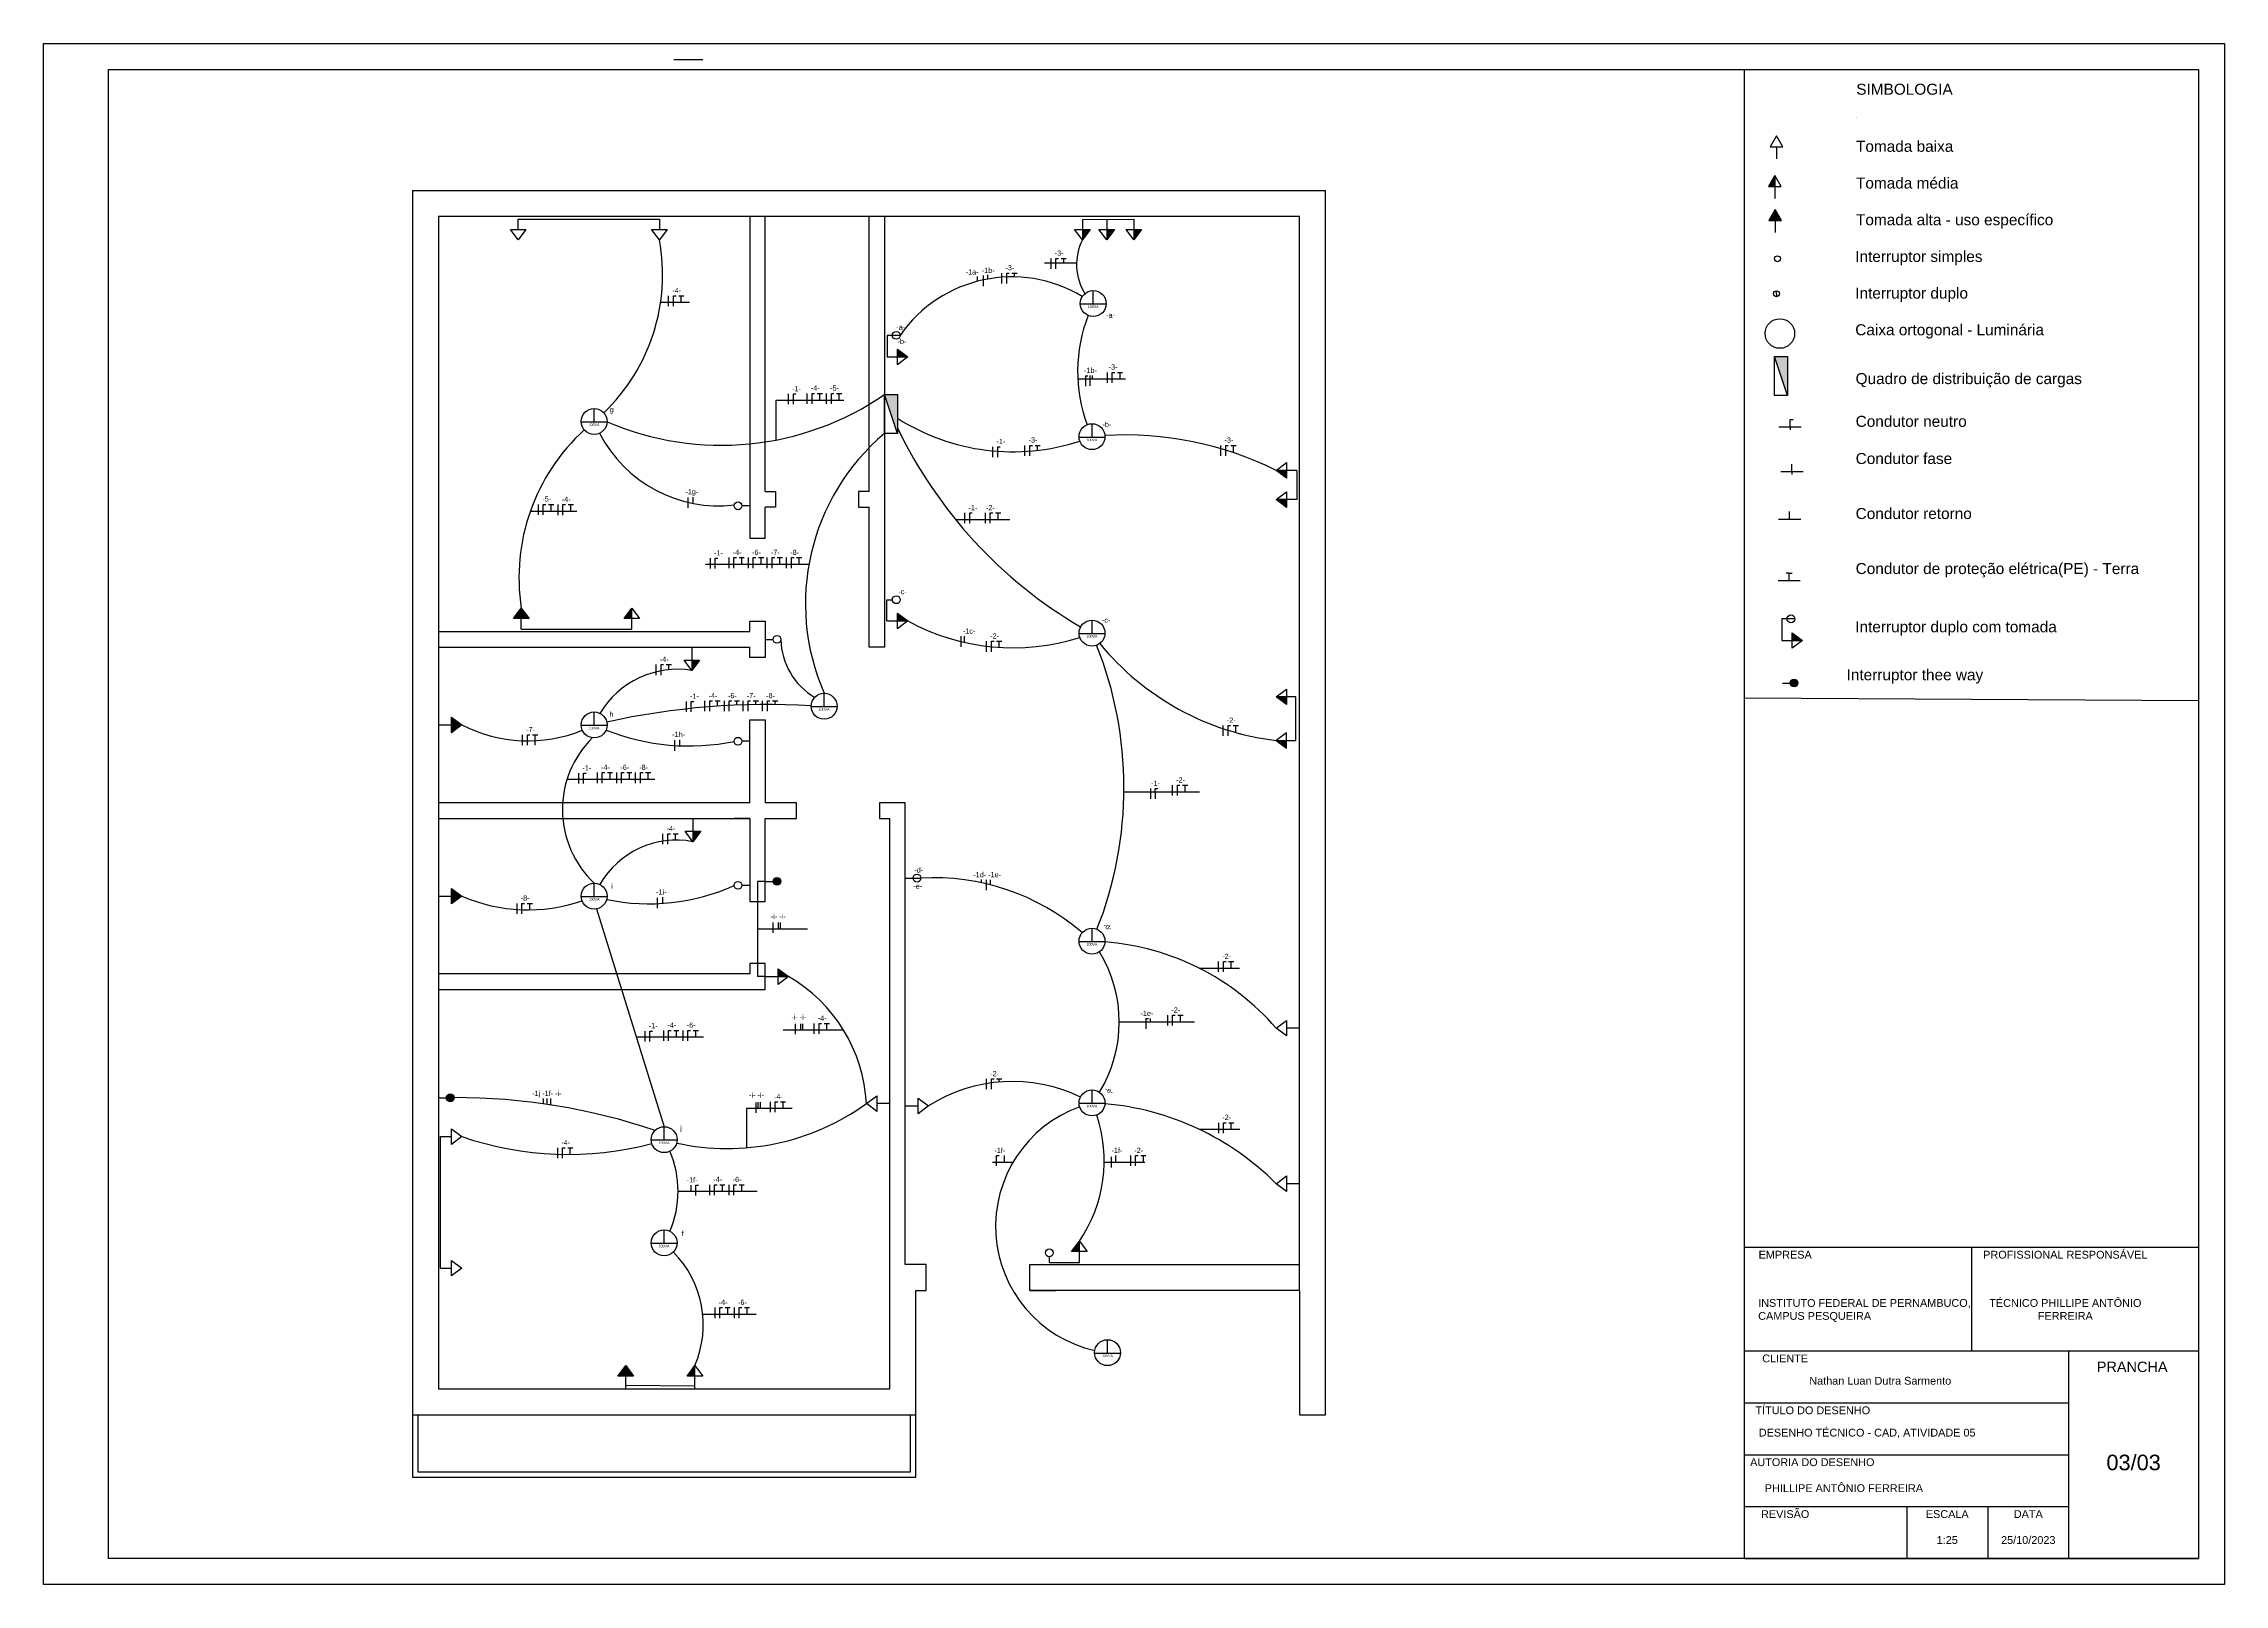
# Model space of a CAD drawing. Header units: millimetres. Extents: x 5273 to 6114, y 5417 to 6011.
import ezdxf

# ---------------------------------------------------------------- set-up
doc = ezdxf.new("R2010")
doc.units = ezdxf.units.MM
for name, color, linetype, plot in [('condutores', 7, 'Continuous', False), ('eletrodutos', 7, 'Continuous', False), ('interruptores', 7, 'Continuous', False), ('pontos-luz', 7, 'Continuous', False), ('quadro-geral', 7, 'Continuous', False), ('tug-alta', 7, 'Continuous', False), ('tug-baixa', 7, 'Continuous', False), ('tug-média', 7, 'Continuous', False)]:
    doc.layers.add(name, color=color, linetype=linetype, plot=plot)
doc.layers.add('folhas', color=7, linetype='Continuous')
doc.styles.get("Standard").update_dxf_attribs({"font": 'arial.ttf'})

# ---------------------------------------------------------------- blocks, each defined once
blk = doc.blocks.new('tomada-alta')
at = {"true_color": 0x000000}
h = blk.add_hatch(color=18, dxfattribs=at)
h.dxf.hatch_style = 1
h.paths.add_polyline_path([(5, 3), (5, 0), (5, -3), (9, 0)])
blk.add_line((0, 0), (5, 0))
blk.add_lwpolyline([(5, 3), (9, 0), (5, -3), (5, 0)], close=True)
blk = doc.blocks.new('tomada-media')
at = {"true_color": 0x000000}
h = blk.add_hatch(color=18, dxfattribs=at)
h.dxf.hatch_style = 1
h.paths.add_polyline_path([(5, 3), (5, 0), (9, 0)])
blk.add_lwpolyline([(0, 0), (5, 0), (5, 3), (9, 0), (5, -3), (5, 0), (9, 0)])
blk = doc.blocks.new('tomada-baixa')
blk.add_line((0, 0), (5, 0))
blk.add_lwpolyline([(5, 3), (9, 0), (5, -3), (5, 0)], close=True)
blk = doc.blocks.new('quadro-geral')
h = blk.add_hatch(color=256)
h.dxf.hatch_style = 1
h.paths.add_polyline_path([(5, 0), (0, 0), (5, -15)])
at = {"layer": 'quadro-geral'}
for p, q in [((0, -15), (0, 0)), ((5, -15), (0, -15))]:
    blk.add_line(p, q, dxfattribs=at)
blk.add_lwpolyline([(5, -15), (0, 0), (5, 0)], close=True, dxfattribs=at)
blk = doc.blocks.new('ponto-luz')
at = {"layer": 'pontos-luz'}
for p, q in [((0, -0.13), (0, 5)), ((-5, -0.13), (5, -0.13))]:
    blk.add_line(p, q, dxfattribs=at)
blk.add_circle((0, 0), 5, dxfattribs=at)
at = {"insert": (-2.96, -0.73), "char_height": 1, "attachment_point": 1}
blk.add_mtext_dynamic_manual_height_columns('\\pxqc;100VA', width=5.8344, gutter_width=12.5, heights=[0], dxfattribs=at)
blk = doc.blocks.new('inter-simples')
at = {"layer": 'eletrodutos'}
blk.add_line((0, 0), (0, 3), dxfattribs=at)
blk.add_circle((0, 4.51), 1.51, dxfattribs=at)
blk = doc.blocks.new('inter-dup-sec')
at = {"layer": 'eletrodutos'}
blk.add_line((3, 0), (6.01, 0), dxfattribs=at)
at = {"layer": 'eletrodutos', "rotation": 270}
blk.add_blockref('inter-simples', (0, 0), dxfattribs=at)
blk = doc.blocks.new('inter-three-way')
at = {"true_color": 0x000000}
h = blk.add_hatch(color=18, dxfattribs=at)
h.dxf.hatch_style = 1
h.paths.add_polyline_path([(3, 0, 1), (6.01, 0, 1)])
at = {"layer": 'eletrodutos', "rotation": 270}
blk.add_blockref('inter-simples', (0, 0), dxfattribs=at)
blk = doc.blocks.new('tomada')
at = {"layer": 'folhas'}
blk.add_line((23.1, -25), (23.1, -33), dxfattribs=at)
blk.add_lwpolyline([(23.1, -17.5), (18.7, -25), (27.4, -25)], close=True, dxfattribs=at)
blk = doc.blocks.new('tomada media')
at = {"true_color": 0xffffff}
h = blk.add_hatch(color=7, dxfattribs=at)
h.dxf.hatch_style = 1
h.paths.add_polyline_path([(0, 7.5), (-4.3, 0), (0, 0)])
at = {"layer": 'folhas'}
for p, q in [((0, 7.5), (0, 0)), ((0, 0), (0, -8))]:
    blk.add_line(p, q, dxfattribs=at)
blk.add_lwpolyline([(0, 7.5), (-4.3, 0), (4.3, 0)], close=True, dxfattribs=at)
blk = doc.blocks.new('tomada alta')
at = {"layer": 'folhas', "true_color": 0xffffff}
h = blk.add_hatch(color=7, dxfattribs=at)
h.dxf.hatch_style = 1
h.paths.add_polyline_path([(4.3, -7.5), (0, 0), (-4.3, -7.5)])
at = {"layer": 'folhas'}
blk.add_blockref('tomada', (-23.1, 17.5), dxfattribs=at)
blk = doc.blocks.new('tomada alta 1')
at = {"layer": 'folhas'}
blk.add_blockref('tomada alta', (0, 7.5), dxfattribs=at)
blk = doc.blocks.new('interruptor')
at = {"layer": 'folhas'}
blk.add_circle((0, 0), 2, dxfattribs=at)
blk = doc.blocks.new('interruptor 1')
at = {"layer": 'folhas'}
blk.add_blockref('interruptor', (7.4, -6.1), dxfattribs=at)
blk = doc.blocks.new('interruptor 2 seção')
at = {"layer": 'folhas'}
for q in [(0, 2), (0, -2)]:
    blk.add_line((0, 0), q, dxfattribs=at)
blk.add_circle((0, 0), 2, dxfattribs=at)
blk = doc.blocks.new('lampada')
at = {"layer": 'folhas'}
blk.add_circle((0, 0), 10, dxfattribs=at)
blk = doc.blocks.new('condutor fase')
at = {"layer": 'folhas'}
for p, q in [((3.3, -11.3), (18.3, -11.3)), ((10.8, -11.3), (10.8, -6.3)), ((10.8, -6.3), (12.8, -6.3)), ((10.8, -11.3), (10.8, -13.3))]:
    blk.add_line(p, q, dxfattribs=at)
blk = doc.blocks.new('condutor neutro')
at = {"layer": 'folhas'}
for p, q in [((-1.8, -34.8), (13.2, -34.8)), ((5.7, -34.8), (5.7, -29.8)), ((5.7, -34.8), (5.7, -36.8))]:
    blk.add_line(p, q, dxfattribs=at)
blk = doc.blocks.new('condutor terra')
at = {"layer": 'folhas'}
for p, q in [((-72.6, -11.2), (-74.6, -11.2)), ((-72.6, -16.2), (-72.6, -11.2)), ((-72.6, -11.2), (-70.6, -11.2)), ((-80.1, -16.2), (-65.1, -16.2))]:
    blk.add_line(p, q, dxfattribs=at)
blk = doc.blocks.new('condutor')
at = {"layer": 'folhas'}
for p, q in [((-64.5, 18.9), (-49.5, 18.9)), ((-57, 18.9), (-57, 23.9))]:
    blk.add_line(p, q, dxfattribs=at)

msp = doc.modelspace()

# ---------------------------------------------------------------- hatches: boundary and pattern name
at = {"true_color": 0x000000}
h = msp.add_hatch(color=18, dxfattribs=at)
h.dxf.hatch_style = 1
h.paths.add_polyline_path([(5676.17, 5939.55), (5673.17, 5939.55), (5673.17, 5935.55)])
h = msp.add_hatch(color=18, dxfattribs=at)
h.dxf.hatch_style = 1
h.paths.add_polyline_path([(5685.52, 5939.55), (5682.52, 5939.55), (5682.52, 5935.55)])
h = msp.add_hatch(color=18, dxfattribs=at)
h.dxf.hatch_style = 1
h.paths.add_polyline_path([(5695.97, 5939.55), (5692.97, 5939.55), (5692.97, 5935.55)])
h = msp.add_hatch(color=18, dxfattribs=at)
h.dxf.hatch_style = 1
h.paths.add_polyline_path([(5601.86, 5893.42), (5601.86, 5890.42), (5605.86, 5890.42)])
h = msp.add_hatch(color=18, dxfattribs=at)
h.dxf.hatch_style = 1
h.paths.add_polyline_path([(5751.86, 5843.7), (5751.86, 5846.7), (5747.86, 5846.7)])
h = msp.add_hatch(color=18, dxfattribs=at)
h.dxf.hatch_style = 1
h.paths.add_polyline_path([(5751.86, 5832.44), (5751.86, 5835.44), (5747.86, 5835.44)])
h = msp.add_hatch(color=18, dxfattribs=at)
h.dxf.hatch_style = 1
h.paths.add_polyline_path([(5453.78, 5789.55), (5456.78, 5789.55), (5459.78, 5789.55), (5456.78, 5793.55)])
h = msp.add_hatch(color=18, dxfattribs=at)
h.dxf.hatch_style = 1
h.paths.add_polyline_path([(5496.38, 5789.55), (5499.38, 5789.55), (5499.38, 5793.55)])
h = msp.add_hatch(color=18, dxfattribs=at)
h.dxf.hatch_style = 1
h.paths.add_polyline_path([(5601.86, 5791.64), (5601.86, 5788.64), (5605.86, 5788.64)])
h = msp.add_hatch(color=18, dxfattribs=at)
h.dxf.hatch_style = 1
h.paths.add_polyline_path([(5946.89, 5784.11), (5946.89, 5781.11), (5950.89, 5781.11)])
h = msp.add_hatch(color=18, dxfattribs=at)
h.dxf.hatch_style = 1
h.paths.add_polyline_path([(5751.86, 5756.41), (5751.86, 5759.41), (5747.86, 5759.41)])
h = msp.add_hatch(color=18, dxfattribs=at)
h.dxf.hatch_style = 1
h.paths.add_polyline_path([(5751.86, 5739.55), (5751.86, 5742.55), (5747.86, 5742.55)])
h = msp.add_hatch(color=18, dxfattribs=at)
h.dxf.hatch_style = 1
h.paths.add_polyline_path([(5555.86, 5654.55), (5555.86, 5651.55), (5559.86, 5651.55)])
h = msp.add_hatch(color=18, dxfattribs=at)
h.dxf.hatch_style = 1
h.paths.add_polyline_path([(5427.86, 5604.81, 1), (5430.87, 5604.81, 1)])
h = msp.add_hatch(color=18, dxfattribs=at)
h.dxf.hatch_style = 1
h.paths.add_polyline_path([(5668.99, 5545.55), (5671.99, 5545.55), (5671.99, 5549.55)])
h = msp.add_hatch(color=18, dxfattribs=at)
h.dxf.hatch_style = 1
h.paths.add_polyline_path([(5494.03, 5497.55), (5497.03, 5497.55), (5500.03, 5497.55), (5497.03, 5501.55)])
h = msp.add_hatch(color=18, dxfattribs=at)
h.dxf.hatch_style = 1
h.paths.add_polyline_path([(5520.74, 5497.55), (5523.74, 5497.55), (5523.74, 5501.55)])

# ---------------------------------------------------------------- linework, layer by layer
for p, q in [((5272.55, 6011.22), (6113.55, 6011.22)), ((5272.55, 5417.22), (5272.55, 6011.22)), ((6113.55, 6011.22), (6113.55, 5417.22)), ((5928.55, 5547.22), (5928.55, 6001.22)), ((5414.86, 5954.55), (5414.86, 5482.55)), ((5414.86, 5954.55), (5766.86, 5954.55)), ((5766.86, 5482.55), (5766.86, 5954.55)), ((5544.86, 5944.55), (5424.86, 5944.55)), ((5424.86, 5944.55), (5424.86, 5784.55)), ((5550.86, 5944.55), (5544.86, 5944.55)), ((5544.86, 5944.55), (5544.86, 5820.55)), ((5590.86, 5944.55), (5550.86, 5944.55)), ((5550.86, 5838.55), (5550.86, 5944.55)), ((5596.86, 5944.55), (5590.86, 5944.55)), ((5590.86, 5838.55), (5590.86, 5944.55)), ((5756.86, 5944.55), (5596.86, 5944.55)), ((5596.86, 5944.55), (5596.86, 5778.55)), ((5756.86, 5540.55), (5756.86, 5944.55)), ((5550.86, 5838.55), (5554.86, 5838.55)), ((5554.86, 5838.55), (5554.86, 5832.55)), ((5590.86, 5838.55), (5586.86, 5838.55)), ((5586.86, 5838.55), (5586.86, 5832.55)), ((5550.86, 5820.55), (5550.86, 5832.55)), ((5554.86, 5832.55), (5550.86, 5832.55)), ((5586.86, 5832.55), (5590.86, 5832.55)), ((5590.86, 5778.55), (5590.86, 5832.55)), ((5544.86, 5820.55), (5550.86, 5820.55)), ((5456.78, 5785.46), (5456.78, 5789.55)), ((5544.86, 5784.55), (5544.86, 5788.55)), ((5544.86, 5788.55), (5550.86, 5788.55)), ((5550.86, 5788.55), (5550.86, 5774.55)), ((5424.86, 5784.55), (5424.86, 5778.55)), ((5424.86, 5784.55), (5544.86, 5784.55)), ((5424.86, 5778.55), (5424.86, 5718.55)), ((5424.86, 5778.55), (5544.86, 5778.55)), ((5544.86, 5774.55), (5544.86, 5778.55)), ((5596.86, 5778.55), (5590.86, 5778.55)), ((5550.86, 5774.55), (5544.86, 5774.55)), ((5544.86, 5718.55), (5544.86, 5750.55)), ((5544.86, 5750.55), (5550.86, 5750.55)), ((5550.86, 5750.55), (5550.86, 5718.55)), ((5424.86, 5718.55), (5424.86, 5712.55)), ((5544.86, 5718.55), (5424.86, 5718.55)), ((5424.86, 5712.55), (5424.86, 5652.55)), ((5424.86, 5712.55), (5544.86, 5712.55)), ((5544.86, 5712.55), (5538.86, 5712.55)), ((5544.86, 5712.55), (5544.86, 5680.55)), ((5562.86, 5718.55), (5550.86, 5718.55)), ((5550.86, 5680.55), (5550.86, 5712.55)), ((5550.86, 5712.55), (5562.86, 5712.55)), ((5562.86, 5712.55), (5562.86, 5718.55)), ((5604.86, 5718.55), (5594.86, 5718.55)), ((5594.86, 5718.55), (5594.86, 5712.55)), ((5594.86, 5712.55), (5598.86, 5712.55)), ((5598.86, 5492.55), (5598.86, 5712.55)), ((5604.86, 5540.55), (5604.86, 5718.55)), ((5544.86, 5680.55), (5550.86, 5680.55)), ((5424.86, 5652.55), (5424.86, 5646.55)), ((5544.86, 5652.55), (5424.86, 5652.55)), ((5550.86, 5656.55), (5544.86, 5656.55)), ((5544.86, 5656.55), (5544.86, 5652.55)), ((5550.86, 5646.55), (5550.86, 5656.55)), ((5424.86, 5646.55), (5424.86, 5492.55)), ((5424.86, 5646.55), (5550.86, 5646.55)), ((5598.86, 5602.55), (5593.86, 5602.55)), ((5604.86, 5601.68), (5609.86, 5601.68)), ((5425.61, 5589.86), (5429.86, 5589.86)), ((5928.55, 5427.22), (5928.55, 5547.22)), ((5928.55, 5547.22), (6103.55, 5547.22)), ((6016.05, 5547.22), (6016.05, 5507.22)), ((5425.66, 5539.14), (5429.86, 5539.14)), ((5612.86, 5540.55), (5604.86, 5540.55)), ((5612.86, 5530.55), (5612.86, 5540.55)), ((5652.86, 5530.55), (5652.86, 5540.55)), ((5652.86, 5540.55), (5756.86, 5540.55)), ((5756.86, 5530.55), (5756.86, 5540.55)), ((5608.86, 5482.55), (5608.86, 5530.55)), ((5608.86, 5530.55), (5612.86, 5530.55)), ((5756.86, 5530.55), (5652.86, 5530.55)), ((5652.86, 5530.55), (5662.86, 5530.55)), ((5756.86, 5530.55), (5756.86, 5482.55)), ((5928.55, 5507.22), (5928.55, 5527.22)), ((5928.55, 5487.22), (5928.55, 5507.22)), ((5928.55, 5507.22), (6103.55, 5507.22)), ((6053.55, 5427.22), (6053.55, 5507.22)), ((5424.86, 5492.55), (5598.86, 5492.55)), ((5497.03, 5492.55), (5497.03, 5497.55)), ((5928.55, 5467.22), (5928.55, 5487.22)), ((5928.55, 5487.22), (6053.55, 5487.22)), ((5414.86, 5482.55), (5416.86, 5482.55)), ((5414.86, 5482.55), (5414.86, 5458.55)), ((5414.86, 5482.55), (5608.86, 5482.55)), ((5416.86, 5482.55), (5416.86, 5460.55)), ((5606.86, 5460.55), (5606.86, 5482.55)), ((5608.86, 5458.55), (5608.86, 5482.55)), ((5756.86, 5482.55), (5766.86, 5482.55)), ((5928.55, 5447.22), (5928.55, 5467.22)), ((5928.55, 5467.22), (6053.55, 5467.22)), ((5414.86, 5458.55), (5608.86, 5458.55)), ((5416.86, 5460.55), (5606.86, 5460.55)), ((5928.55, 5427.22), (5928.55, 5447.22)), ((5928.55, 5447.22), (6053.55, 5447.22)), ((5991.05, 5447.22), (5991.05, 5427.22)), ((6022.3, 5447.22), (6022.3, 5427.22)), ((6103.55, 5427.22), (5928.55, 5427.22)), ((5928.55, 5427.22), (6103.55, 5427.22)), ((6103.55, 5427.22), (6053.55, 5427.22)), ((6113.55, 5417.22), (5272.55, 5417.22))]:
    msp.add_line(p, q)
for points in [[(5297.55, 6001.22), (6103.55, 6001.22), (6103.55, 5427.22), (5297.55, 5427.22), (5297.55, 5715.02)], [(5458.58, 5939.55), (5455.58, 5935.55), (5452.58, 5939.55), (5455.58, 5939.55)], [(5513.04, 5939.55), (5510.04, 5935.55), (5507.04, 5939.55), (5510.04, 5939.55)], [(5453.78, 5789.55), (5456.78, 5793.55), (5459.78, 5789.55), (5456.78, 5789.55)], [(5593.86, 5599.55), (5589.86, 5602.55), (5593.86, 5605.55), (5593.86, 5602.55)], [(5609.86, 5604.68), (5613.86, 5601.68), (5609.86, 5598.68), (5609.86, 5601.68)], [(5429.86, 5592.86), (5433.86, 5589.86), (5429.86, 5586.86), (5429.86, 5589.86)], [(5429.86, 5542.14), (5433.86, 5539.14), (5429.86, 5536.14), (5429.86, 5539.14)], [(5494.03, 5497.55), (5497.03, 5501.55), (5500.03, 5497.55), (5497.03, 5497.55)]]:
    msp.add_lwpolyline(points, close=True)
for points in [[(5673.17, 5943.45), (5673.17, 5939.55), (5676.17, 5939.55), (5673.17, 5935.55), (5670.17, 5939.55), (5673.17, 5939.55), (5673.17, 5935.55)], [(5682.52, 5943.48), (5682.52, 5939.55), (5685.52, 5939.55), (5682.52, 5935.55), (5679.52, 5939.55), (5682.52, 5939.55), (5682.52, 5935.55)], [(5692.97, 5943.52), (5692.97, 5939.55), (5695.97, 5939.55), (5692.97, 5935.55), (5689.97, 5939.55), (5692.97, 5939.55), (5692.97, 5935.55)], [(5602.87, 5898.75), (5599.86, 5898.75), (5597.81, 5898.75), (5597.81, 5890.42), (5601.86, 5890.42), (5601.86, 5893.42), (5605.86, 5890.42), (5601.86, 5887.42), (5601.86, 5890.42), (5605.86, 5890.42)], [(5755.89, 5846.7), (5751.86, 5846.7), (5751.86, 5843.7), (5747.86, 5846.7), (5751.86, 5849.7), (5751.86, 5846.7), (5747.86, 5846.7)], [(5755.85, 5835.44), (5751.86, 5835.44), (5751.86, 5832.44), (5747.86, 5835.44), (5751.86, 5838.44), (5751.86, 5835.44), (5747.86, 5835.44)], [(5499.38, 5785.46), (5499.38, 5789.55), (5496.38, 5789.55), (5499.38, 5793.55), (5502.38, 5789.55), (5499.38, 5789.55), (5499.38, 5793.55)], [(5597.72, 5788.64), (5601.86, 5788.64), (5601.86, 5791.64), (5605.86, 5788.64), (5601.86, 5785.64), (5601.86, 5788.64), (5605.86, 5788.64)], [(5947.9, 5789.44), (5944.89, 5789.44), (5942.84, 5789.44), (5942.84, 5781.11), (5946.89, 5781.11), (5946.89, 5784.11), (5950.89, 5781.11), (5946.89, 5778.11), (5946.89, 5781.11), (5950.89, 5781.11)], [(5747.86, 5742.55), (5751.86, 5742.55), (5751.86, 5745.55), (5747.86, 5742.55), (5751.86, 5739.55), (5751.86, 5742.55), (5755.52, 5742.55), (5755.52, 5759.41), (5751.86, 5759.41), (5751.86, 5756.41), (5747.86, 5759.41), (5751.86, 5762.41), (5751.86, 5759.41), (5747.86, 5759.41)], [(5550.86, 5651.55), (5555.86, 5651.55), (5555.86, 5654.55), (5559.86, 5651.55), (5555.86, 5648.55), (5555.86, 5651.55), (5559.86, 5651.55)], [(5671.99, 5541.3), (5671.99, 5545.55), (5668.99, 5545.55), (5671.99, 5549.55), (5674.99, 5545.55), (5671.99, 5545.55), (5671.99, 5549.55)], [(5523.74, 5492.55), (5523.74, 5497.55), (5520.74, 5497.55), (5523.74, 5501.55), (5526.74, 5497.55), (5523.74, 5497.55), (5523.74, 5501.55)]]:
    msp.add_lwpolyline(points)
at = {"layer": 'condutores'}
for p, q in [((5515.61, 6005.08), (5526.8, 6005.08)), ((5673.17, 5943.45), (5692.97, 5943.52)), ((5632.69, 5919.6), (5632.69, 5921.46)), ((5634.84, 5921.77), (5634.84, 5917.77)), ((5636.67, 5920.48), (5636.67, 5922.05)), ((5641.97, 5922.79), (5641.97, 5918.79)), ((5643.97, 5922.79), (5643.97, 5922.79)), ((5645.97, 5922.79), (5646.97, 5922.79)), ((5670.93, 5926.59), (5658.56, 5926.59)), ((5660.95, 5928.39), (5660.95, 5924.39)), ((5662.95, 5928.39), (5662.95, 5928.39)), ((5664.95, 5928.39), (5665.95, 5928.39)), ((5513.47, 5914), (5513.47, 5910)), ((5515.47, 5914), (5515.47, 5914)), ((5517.47, 5914), (5518.47, 5914)), ((5510.5, 5911.5), (5521.69, 5911.5)), ((5671.37, 5881.96), (5689.83, 5881.96)), ((5674.29, 5883.21), (5674.29, 5879.21)), ((5674.29, 5883.21), (5675.28, 5883.21)), ((5676.01, 5883.24), (5676.01, 5879.24)), ((5677.09, 5881.96), (5677.09, 5883.22)), ((5682.68, 5884.49), (5682.68, 5880.49)), ((5684.68, 5884.49), (5684.68, 5884.49)), ((5686.68, 5884.49), (5687.68, 5884.49)), ((5555.07, 5858.42), (5555.07, 5873.79)), ((5555.07, 5873.79), (5581.14, 5873.79)), ((5559.7, 5876.18), (5559.7, 5872.18)), ((5561.7, 5876.18), (5561.7, 5876.18)), ((5566.88, 5876.37), (5566.88, 5872.37)), ((5568.88, 5876.37), (5568.88, 5876.37)), ((5570.88, 5876.37), (5571.88, 5876.37)), ((5574.35, 5876.37), (5574.35, 5872.37)), ((5576.35, 5876.37), (5576.35, 5876.37)), ((5578.35, 5876.37), (5579.35, 5876.37)), ((5638.48, 5855.78), (5638.48, 5851.78)), ((5640.48, 5855.78), (5640.48, 5855.78)), ((5650.89, 5856.35), (5650.89, 5852.35)), ((5652.89, 5856.35), (5652.89, 5856.35)), ((5654.89, 5856.35), (5655.89, 5856.35)), ((5726.43, 5856.35), (5726.43, 5852.35)), ((5728.43, 5856.35), (5728.43, 5856.35)), ((5730.43, 5856.35), (5731.43, 5856.35)), ((5755.89, 5846.7), (5755.85, 5835.44)), ((5460.27, 5830.99), (5478.17, 5830.99)), ((5463.26, 5833.5), (5463.26, 5829.5)), ((5465.26, 5833.5), (5465.26, 5833.5)), ((5467.26, 5833.5), (5468.26, 5833.5)), ((5470.85, 5833.49), (5470.85, 5829.49)), ((5472.85, 5833.49), (5472.85, 5833.49)), ((5474.85, 5833.49), (5475.85, 5833.49)), ((5520.96, 5836.21), (5520.96, 5832.21)), ((5523.06, 5834.1), (5523.06, 5836.43)), ((5627.69, 5830.29), (5627.69, 5826.29)), ((5629.69, 5830.29), (5629.69, 5830.29)), ((5635.64, 5830.29), (5635.64, 5826.29)), ((5637.64, 5830.29), (5637.64, 5830.29)), ((5639.64, 5830.29), (5640.64, 5830.29)), ((5624.22, 5827.77), (5645.11, 5827.77)), ((5529.59, 5812.85), (5529.59, 5808.85)), ((5531.59, 5812.85), (5531.59, 5812.85)), ((5536.77, 5813.05), (5536.77, 5809.05)), ((5538.77, 5813.05), (5538.77, 5813.05)), ((5540.77, 5813.05), (5541.77, 5813.05)), ((5544.24, 5813.05), (5544.24, 5809.05)), ((5546.24, 5813.05), (5546.24, 5813.05)), ((5548.24, 5813.05), (5549.24, 5813.05)), ((5551.49, 5813.05), (5551.49, 5809.05)), ((5553.49, 5813.05), (5553.49, 5813.05)), ((5555.49, 5813.05), (5556.49, 5813.05)), ((5558.96, 5813.05), (5558.96, 5809.05)), ((5560.96, 5813.05), (5560.96, 5813.05)), ((5562.96, 5813.05), (5563.96, 5813.05)), ((5527.82, 5810.6), (5567.64, 5810.6)), ((5597.72, 5788.64), (5597.72, 5796.83)), ((5456.78, 5785.46), (5499.38, 5785.46)), ((5626.23, 5782.72), (5626.23, 5778.72)), ((5627.7, 5780.45), (5627.7, 5782.82)), ((5636.09, 5780.8), (5636.09, 5776.8)), ((5638.09, 5780.8), (5638.09, 5780.8)), ((5640.09, 5780.8), (5641.09, 5780.8)), ((5508.66, 5771.8), (5508.66, 5767.8)), ((5510.66, 5771.8), (5510.66, 5771.8)), ((5512.66, 5771.8), (5513.66, 5771.8)), ((5520.3, 5757.61), (5520.3, 5753.61)), ((5522.3, 5757.61), (5522.3, 5757.61)), ((5527.48, 5757.81), (5527.48, 5753.81)), ((5529.48, 5757.81), (5529.48, 5757.81)), ((5531.48, 5757.81), (5532.48, 5757.81)), ((5534.95, 5757.81), (5534.95, 5753.81)), ((5536.95, 5757.81), (5536.95, 5757.81)), ((5538.95, 5757.81), (5539.95, 5757.81)), ((5542.2, 5757.81), (5542.2, 5753.81)), ((5544.2, 5757.81), (5544.2, 5757.81)), ((5546.2, 5757.81), (5547.2, 5757.81)), ((5549.67, 5757.81), (5549.67, 5753.81)), ((5551.67, 5757.81), (5551.67, 5757.81)), ((5553.67, 5757.81), (5554.67, 5757.81)), ((5928.55, 5758.98), (6103.55, 5758)), ((5457.12, 5744.72), (5457.12, 5740.72)), ((5459.12, 5744.72), (5459.12, 5744.72)), ((5461.12, 5744.72), (5462.12, 5744.72)), ((5727.33, 5748.32), (5727.33, 5744.32)), ((5729.33, 5748.32), (5729.33, 5748.32)), ((5731.33, 5748.32), (5732.33, 5748.32)), ((5515.85, 5742.63), (5515.85, 5738.63)), ((5517.95, 5740.52), (5517.95, 5742.85)), ((5474.41, 5727.61), (5508.22, 5727.61)), ((5478.81, 5729.96), (5478.81, 5725.96)), ((5480.81, 5729.96), (5480.81, 5729.96)), ((5485.99, 5730.16), (5485.99, 5726.16)), ((5487.99, 5730.16), (5487.99, 5730.16)), ((5489.99, 5730.16), (5490.99, 5730.16)), ((5493.46, 5730.16), (5493.46, 5726.16)), ((5495.46, 5730.16), (5495.46, 5730.16)), ((5497.46, 5730.16), (5498.46, 5730.16)), ((5500.71, 5730.16), (5500.71, 5726.16)), ((5502.71, 5730.16), (5502.71, 5730.16)), ((5504.71, 5730.16), (5505.71, 5730.16)), ((5689.12, 5722.77), (5718.25, 5722.77)), ((5699.4, 5724.02), (5699.4, 5720.02)), ((5701.22, 5722.77), (5701.22, 5724.02)), ((5701.22, 5724.02), (5702.22, 5724.02)), ((5701.22, 5722.77), (5701.22, 5720.01)), ((5707.78, 5725.3), (5707.78, 5721.3)), ((5709.78, 5725.3), (5709.78, 5725.3)), ((5711.78, 5725.3), (5712.78, 5725.3)), ((5511.28, 5706.57), (5511.28, 5702.57)), ((5513.28, 5706.57), (5513.28, 5706.57)), ((5515.28, 5706.57), (5516.28, 5706.57)), ((5550.86, 5688.26), (5547.83, 5688.26)), ((5547.83, 5688.26), (5547.83, 5651.55)), ((5634.29, 5687.7), (5634.29, 5688.97)), ((5636.09, 5688.8), (5636.09, 5684.8)), ((5637.7, 5686.89), (5637.7, 5688.8)), ((5455.03, 5679.74), (5455.03, 5675.74)), ((5457.03, 5679.74), (5457.03, 5679.74)), ((5459.03, 5679.74), (5460.03, 5679.74)), ((5485.71, 5677.63), (5511.86, 5593.68)), ((5509.2, 5681.88), (5509.2, 5677.88)), ((5511.3, 5679.77), (5511.3, 5682.1)), ((5547.83, 5669.91), (5567.19, 5669.91)), ((5553.8, 5672.36), (5553.8, 5668.36)), ((5555.8, 5672.36), (5555.8, 5672.36)), ((5555.8, 5672.36), (5555.8, 5669.94)), ((5556.77, 5669.94), (5556.77, 5672.36)), ((5550.86, 5651.55), (5547.83, 5651.55)), ((5718.14, 5654.79), (5733.8, 5654.79)), ((5725.56, 5657.32), (5725.56, 5653.32)), ((5727.56, 5657.32), (5727.56, 5657.32)), ((5729.56, 5657.32), (5730.56, 5657.32)), ((5697.57, 5635.34), (5697.57, 5631.34)), ((5697.57, 5635.34), (5698.65, 5635.34)), ((5699.39, 5634.09), (5699.39, 5635.34)), ((5705.96, 5636.62), (5705.96, 5632.62)), ((5707.96, 5636.62), (5707.96, 5636.62)), ((5709.96, 5636.62), (5710.96, 5636.62)), ((5501.09, 5628.26), (5527.01, 5628.26)), ((5504.4, 5630.56), (5504.4, 5626.56)), ((5506.4, 5630.56), (5506.4, 5630.56)), ((5511.58, 5630.76), (5511.58, 5626.76)), ((5513.58, 5630.76), (5513.58, 5630.76)), ((5515.58, 5630.76), (5516.58, 5630.76)), ((5519.05, 5630.76), (5519.05, 5626.76)), ((5521.05, 5630.76), (5521.05, 5630.76)), ((5523.05, 5630.76), (5524.05, 5630.76)), ((5581.07, 5630.86), (5557.73, 5630.86)), ((5562.4, 5633.28), (5562.4, 5629.28)), ((5564.4, 5633.28), (5564.4, 5633.28)), ((5564.4, 5633.28), (5564.4, 5630.86)), ((5565.37, 5630.86), (5565.37, 5633.28)), ((5569.58, 5633.48), (5569.58, 5629.48)), ((5571.58, 5633.48), (5571.58, 5633.48)), ((5573.58, 5633.48), (5574.58, 5633.48)), ((5687.37, 5634.09), (5716.42, 5634.09)), ((5636.09, 5612.1), (5636.09, 5608.1)), ((5638.09, 5612.1), (5638.09, 5612.1)), ((5638.09, 5608.1), (5638.09, 5612.1)), ((5638.09, 5612.1), (5639.09, 5612.1)), ((5640.09, 5612.1), (5641.09, 5612.1)), ((5641.09, 5610.88), (5641.09, 5612.1)), ((5641.09, 5612.1), (5642.09, 5612.1)), ((5425.46, 5604.81), (5424.86, 5604.81)), ((5465.24, 5604.5), (5465.24, 5602.47)), ((5466.66, 5604.5), (5466.66, 5602.27)), ((5468.2, 5602.07), (5468.2, 5604.5)), ((5547.22, 5603.04), (5547.22, 5599.04)), ((5548.01, 5603.15), (5548.01, 5603.15)), ((5548.01, 5603.15), (5548.01, 5600.72)), ((5548.97, 5600.72), (5548.97, 5603.15)), ((5552.7, 5603.23), (5552.7, 5599.23)), ((5554.7, 5603.23), (5554.7, 5603.23)), ((5556.7, 5603.23), (5557.7, 5603.23)), ((5561.22, 5600.72), (5543.62, 5600.72)), ((5543.62, 5600.72), (5543.62, 5585.55)), ((5718.16, 5592.68), (5733.83, 5592.68)), ((5725.59, 5595.2), (5725.59, 5591.2)), ((5727.59, 5595.2), (5727.59, 5595.2)), ((5729.59, 5595.2), (5730.59, 5595.2)), ((5425.66, 5539.14), (5425.61, 5589.86)), ((5470.67, 5585.52), (5470.67, 5581.52)), ((5472.67, 5585.52), (5472.67, 5585.52)), ((5474.67, 5585.52), (5475.67, 5585.52)), ((5638.45, 5580), (5646.33, 5580)), ((5640.09, 5582.52), (5640.09, 5582.52)), ((5640.09, 5578.52), (5640.09, 5582.52)), ((5640.09, 5582.52), (5641.09, 5582.52)), ((5643.09, 5579.99), (5643.09, 5582.52)), ((5681.52, 5580), (5697.18, 5580)), ((5684.26, 5582), (5684.26, 5578)), ((5686.06, 5580.05), (5686.06, 5582.58)), ((5691.66, 5582.52), (5691.66, 5578.52)), ((5693.66, 5582.52), (5693.66, 5582.52)), ((5695.66, 5582.52), (5696.66, 5582.52)), ((5517.24, 5568.78), (5547.71, 5568.78)), ((5522.12, 5571.11), (5522.12, 5568.78)), ((5524.12, 5571.11), (5524.12, 5571.11)), ((5529.3, 5571.31), (5529.3, 5567.31)), ((5531.3, 5571.31), (5531.3, 5571.31)), ((5533.3, 5571.31), (5534.3, 5571.31)), ((5536.77, 5571.31), (5536.77, 5567.31)), ((5538.77, 5571.31), (5538.77, 5571.31)), ((5540.77, 5571.31), (5541.77, 5571.31)), ((5660.42, 5541.3), (5671.99, 5541.3)), ((5526.72, 5521.45), (5547.3, 5521.45)), ((5531.36, 5523.9), (5531.36, 5519.9)), ((5533.36, 5523.9), (5533.36, 5523.9)), ((5535.36, 5523.9), (5536.36, 5523.9)), ((5538.83, 5523.9), (5538.83, 5519.9)), ((5540.83, 5523.9), (5540.83, 5523.9)), ((5542.83, 5523.9), (5543.83, 5523.9)), ((5497.03, 5493.97), (5523.74, 5493.79))]:
    msp.add_line(p, q, dxfattribs=at)
for points in [[(5455.58, 5939.55), (5455.58, 5943.56), (5510.04, 5943.56), (5510.04, 5939.55)], [(5643.97, 5918.79), (5643.97, 5922.79), (5644.97, 5922.79)], [(5646.97, 5921.42), (5646.97, 5922.79), (5647.97, 5922.79)], [(5662.95, 5924.39), (5662.95, 5928.39), (5663.95, 5928.39)], [(5665.95, 5926.59), (5665.95, 5928.39), (5666.95, 5928.39)], [(5515.47, 5910), (5515.47, 5914), (5516.47, 5914)], [(5518.47, 5911.49), (5518.47, 5914), (5519.47, 5914)], [(5684.68, 5880.49), (5684.68, 5884.49), (5685.68, 5884.49)], [(5687.68, 5881.96), (5687.68, 5884.49), (5688.68, 5884.49)], [(5561.7, 5872.18), (5561.7, 5876.18), (5562.7, 5876.18)], [(5568.88, 5872.37), (5568.88, 5876.37), (5569.88, 5876.37)], [(5571.88, 5873.86), (5571.88, 5876.37), (5572.88, 5876.37)], [(5576.35, 5872.37), (5576.35, 5876.37), (5577.35, 5876.37)], [(5579.35, 5873.86), (5579.35, 5876.37), (5580.35, 5876.37)], [(5640.48, 5851.78), (5640.48, 5855.78), (5641.48, 5855.78)], [(5652.89, 5852.35), (5652.89, 5856.35), (5653.89, 5856.35)], [(5655.89, 5854.42), (5655.89, 5856.35), (5656.89, 5856.35)], [(5728.43, 5852.35), (5728.43, 5856.35), (5729.43, 5856.35)], [(5731.43, 5853.53), (5731.43, 5856.35), (5732.43, 5856.35)], [(5465.26, 5829.5), (5465.26, 5833.5), (5466.26, 5833.5)], [(5468.26, 5830.99), (5468.26, 5833.5), (5469.26, 5833.5)], [(5472.85, 5829.49), (5472.85, 5833.49), (5473.85, 5833.49)], [(5475.85, 5830.98), (5475.85, 5833.49), (5476.85, 5833.49)], [(5629.69, 5826.29), (5629.69, 5830.29), (5630.69, 5830.29)], [(5637.64, 5826.29), (5637.64, 5830.29), (5638.64, 5830.29)], [(5640.64, 5827.77), (5640.64, 5830.29), (5641.64, 5830.29)], [(5531.59, 5808.85), (5531.59, 5812.85), (5532.59, 5812.85)], [(5538.77, 5809.05), (5538.77, 5813.05), (5539.77, 5813.05)], [(5541.77, 5810.53), (5541.77, 5813.05), (5542.77, 5813.05)], [(5546.24, 5809.05), (5546.24, 5813.05), (5547.24, 5813.05)], [(5549.24, 5810.53), (5549.24, 5813.05), (5550.24, 5813.05)], [(5553.49, 5809.05), (5553.49, 5813.05), (5554.49, 5813.05)], [(5556.49, 5810.53), (5556.49, 5813.05), (5557.49, 5813.05)], [(5560.96, 5809.05), (5560.96, 5813.05), (5561.96, 5813.05)], [(5563.96, 5810.53), (5563.96, 5813.05), (5564.96, 5813.05)], [(5638.09, 5776.8), (5638.09, 5780.8), (5639.09, 5780.8)], [(5641.09, 5778.44), (5641.09, 5780.8), (5642.09, 5780.8)], [(5510.66, 5767.8), (5510.66, 5771.8), (5511.66, 5771.8)], [(5513.66, 5769.78), (5513.66, 5771.8), (5514.66, 5771.8)], [(5522.3, 5753.61), (5522.3, 5757.61), (5523.3, 5757.61)], [(5529.48, 5753.81), (5529.48, 5757.81), (5530.48, 5757.81)], [(5532.48, 5755.79), (5532.48, 5757.81), (5533.48, 5757.81)], [(5536.95, 5753.81), (5536.95, 5757.81), (5537.95, 5757.81)], [(5539.95, 5756.2), (5539.95, 5757.81), (5540.95, 5757.81)], [(5544.2, 5753.81), (5544.2, 5757.81), (5545.2, 5757.81)], [(5547.2, 5756.41), (5547.2, 5757.81), (5548.2, 5757.81)], [(5551.67, 5753.81), (5551.67, 5757.81), (5552.67, 5757.81)], [(5554.67, 5756.43), (5554.67, 5757.81), (5555.67, 5757.81)], [(5459.12, 5740.72), (5459.12, 5744.72), (5460.12, 5744.72)], [(5462.12, 5740.72), (5462.12, 5744.72), (5463.12, 5744.72)], [(5729.33, 5744.32), (5729.33, 5748.32), (5730.33, 5748.32)], [(5732.33, 5745.65), (5732.33, 5748.32), (5733.33, 5748.32)], [(5480.81, 5725.96), (5480.81, 5729.96), (5481.81, 5729.96)], [(5487.99, 5726.16), (5487.99, 5730.16), (5488.99, 5730.16)], [(5490.99, 5727.65), (5490.99, 5730.16), (5491.99, 5730.16)], [(5495.46, 5726.16), (5495.46, 5730.16), (5496.46, 5730.16)], [(5498.46, 5727.65), (5498.46, 5730.16), (5499.46, 5730.16)], [(5502.71, 5726.16), (5502.71, 5730.16), (5503.71, 5730.16)], [(5505.71, 5727.65), (5505.71, 5730.16), (5506.71, 5730.16)], [(5709.78, 5721.3), (5709.78, 5725.3), (5710.78, 5725.3)], [(5712.78, 5722.77), (5712.78, 5725.3), (5713.78, 5725.3)], [(5513.28, 5702.57), (5513.28, 5706.57), (5514.28, 5706.57)], [(5516.28, 5704.14), (5516.28, 5706.57), (5517.28, 5706.57)], [(5457.03, 5675.74), (5457.03, 5679.74), (5458.03, 5679.74)], [(5460.03, 5677.23), (5460.03, 5679.74), (5461.03, 5679.74)], [(5727.56, 5653.32), (5727.56, 5657.32), (5728.56, 5657.32)], [(5730.56, 5654.79), (5730.56, 5657.32), (5731.56, 5657.32)], [(5707.96, 5632.62), (5707.96, 5636.62), (5708.96, 5636.62)], [(5710.96, 5634.09), (5710.96, 5636.62), (5711.96, 5636.62)], [(5506.4, 5626.56), (5506.4, 5630.56), (5507.4, 5630.56)], [(5513.58, 5626.76), (5513.58, 5630.76), (5514.58, 5630.76)], [(5516.58, 5628.24), (5516.58, 5630.76), (5517.58, 5630.76)], [(5521.05, 5626.76), (5521.05, 5630.76), (5522.05, 5630.76)], [(5524.05, 5628.24), (5524.05, 5630.76), (5525.05, 5630.76)], [(5571.58, 5629.48), (5571.58, 5633.48), (5572.58, 5633.48)], [(5574.58, 5630.97), (5574.58, 5633.48), (5575.58, 5633.48)], [(5554.7, 5599.23), (5554.7, 5603.23), (5555.7, 5603.23)], [(5557.7, 5600.72), (5557.7, 5603.23), (5558.7, 5603.23)], [(5727.59, 5591.2), (5727.59, 5595.2), (5728.59, 5595.2)], [(5730.59, 5592.67), (5730.59, 5595.2), (5731.59, 5595.2)], [(5472.67, 5581.52), (5472.67, 5585.52), (5473.67, 5585.52)], [(5475.67, 5583), (5475.67, 5585.52), (5476.67, 5585.52)], [(5693.66, 5578.52), (5693.66, 5582.52), (5694.66, 5582.52)], [(5696.66, 5579.99), (5696.66, 5582.52), (5697.66, 5582.52)], [(5524.12, 5567.11), (5524.12, 5571.11), (5525.12, 5571.11)], [(5531.3, 5567.31), (5531.3, 5571.31), (5532.3, 5571.31)], [(5534.3, 5568.79), (5534.3, 5571.31), (5535.3, 5571.31)], [(5538.77, 5567.31), (5538.77, 5571.31), (5539.77, 5571.31)], [(5541.77, 5568.79), (5541.77, 5571.31), (5542.77, 5571.31)], [(5533.36, 5519.9), (5533.36, 5523.9), (5534.36, 5523.9)], [(5536.36, 5521.39), (5536.36, 5523.9), (5537.36, 5523.9)], [(5540.83, 5519.9), (5540.83, 5523.9), (5541.83, 5523.9)], [(5543.83, 5521.39), (5543.83, 5523.9), (5544.83, 5523.9)]]:
    msp.add_lwpolyline(points, dxfattribs=at)
for centre, radius, start, end in [((5533.83, 5967.66), 111.29, 246.72564, 304.49739), ((5652.13, 5795.34), 85.78, 130.11626, 203.78046), ((5583.55, 5782.13), 26.69, 181.45635, 239.27679), ((5511.59, 5715.92), 38.97, 134.73488, 226.70252), ((5529.65, 5599.37), 60.3, 3.02601, 59.92771), ((5430.87, 5361.49), 243.42, 71.43663, 90)]:
    msp.add_arc(centre, radius, start, end, dxfattribs=at)
at = {"layer": 'eletrodutos'}
for p, q in [((5597.72, 5796.83), (5599.86, 5796.83)), ((5425.46, 5604.81), (5427.86, 5604.81)), ((5660.42, 5541.3), (5660.42, 5543.55))]:
    msp.add_line(p, q, dxfattribs=at)
for centre in [(5601.37, 5898.75), (5601.37, 5796.83), (5946.39, 5789.44), (5429.37, 5604.81), (5660.42, 5545.06)]:
    msp.add_circle(centre, 1.51, dxfattribs=at)
for centre, radius, start, end in [((5437.46, 5922.13), 73.81, 313.83718, 10.47872), ((5692.22, 5926.03), 21.3, 153.45626, 211.73961), ((5645.94, 5868.89), 52.41, 58.75529, 145.26917), ((5730.98, 5884.84), 59.68, 158.77762, 200.12415), ((5532.92, 5805.33), 77.05, 132.31131, 188.79165), ((5532.92, 5884.76), 51.75, 201.78371, 201.78382), ((5646.33, 5936.81), 82.95, 237.58482, 288.14615), ((5763.07, 5940.58), 178.9, 205.69492, 239.56981), ((5532.92, 5884.76), 51.75, 207.32128, 276.61737), ((5689.9, 5730.44), 129.91, 63.50104, 93.55488), ((5646.41, 5862.76), 84.49, 241.31637, 287.73367), ((5540.86, 5724.38), 148.33, 338.40805, 21.72398), ((5760.4, 5845.84), 104.05, 219.28655, 263.07576), ((5516.94, 5735.3), 34.71, 80.71239, 149.2896), ((5551.81, 5468.41), 288.03, 86.6699, 102.44687), ((5459.36, 5798.58), 56.15, 242.99253, 291.90413), ((5516.94, 5735.3), 34.71, 157.55018, 157.55034), ((5551.81, 5468.41), 288.03, 103.44148, 103.44149), ((5521.39, 5826.84), 86.39, 248.30568, 281.66344), ((5516.65, 5669.94), 34.2, 79.34709, 149.97526), ((5505.96, 5760.23), 80.62, 258.36245, 294.08233), ((5615.84, 5601.68), 87.98, 49.39399, 93.23578), ((5459.36, 5741.49), 64.22, 246.60287, 288.93478), ((5516.65, 5669.94), 34.2, 158.35819, 158.35836), ((5635.86, 5634), 51.51, 328.31814, 31.68186), ((5674.31, 5567.82), 97.39, 40.95577, 85.55832), ((5646.19, 5550.9), 60.2, 64.18756, 122.48636), ((5536.24, 5676.98), 91.73, 257.69259, 305.77115), ((5688.66, 5555.19), 48.98, 109.75034, 257.35353), ((5672.72, 5496.85), 106.05, 44.88508, 85.06066), ((5626.47, 5580.58), 55.09, 325.72677, 18.61946), ((5474.86, 5708.49), 125.52, 250.93342, 284.87787), ((5477.75, 5568.78), 39.49, 30.25918, 30.25928), ((5477.75, 5568.78), 39.49, 337.0005, 22.9995), ((5477.75, 5568.78), 39.49, 329.74072, 329.74082), ((5486.9, 5517.25), 40.04, 336.91574, 44.58934)]:
    msp.add_arc(centre, radius, start, end, dxfattribs=at)
at = {"layer": 'pontos-luz'}
for p, q in [((5511.86, 5588.55), (5511.86, 5593.68)), ((5506.86, 5588.55), (5516.86, 5588.55)), ((5511.86, 5548.75), (5511.86, 5553.88)), ((5506.86, 5548.75), (5516.86, 5548.75))]:
    msp.add_line(p, q, dxfattribs=at)
for centre in [(5511.86, 5588.68), (5511.86, 5548.88)]:
    msp.add_circle(centre, 5, dxfattribs=at)

# ---------------------------------------------------------------- block references
at = {"layer": 'eletrodutos'}
msp.add_blockref('ponto-luz', (5573.54, 5755.75), dxfattribs=at)
at = {"layer": 'folhas', "xscale": 0.5705827190006385, "yscale": 0.5705827190006385, "zscale": 0.5705827190006385}
for name, p in [('tomada', (5927.66, 5985.66)), ('tomada media', (5940.21, 5956.14)), ('tomada alta 1', (5940.35, 5943.01)), ('interruptor 1', (5936.99, 5931.77)), ('interruptor 2 seção', (5940.83, 5914.8)), ('lampada', (5942.13, 5899.46)), ('condutor fase', (5939.9, 5869.87)), ('condutor neutro', (5943.52, 5866.11)), ('condutor', (5978.42, 5817.16)), ('condutor terra', (5987.14, 5813.52))]:
    msp.add_blockref(name, p, dxfattribs=at)
at = {"layer": 'interruptores'}
for p, rotation in [((5544.86, 5833.04), 90), ((5550.86, 5781.55), 270), ((5544.86, 5742.26), 90), ((5544.86, 5686.7), 90)]:
    msp.add_blockref('inter-simples', p, dxfattribs=dict(at, rotation=rotation))
for name, p in [('inter-three-way', (5943.08, 5764.72)), ('inter-three-way', (5550.86, 5688.26)), ('inter-dup-sec', (5604.86, 5689.51))]:
    msp.add_blockref(name, p, dxfattribs=at)
at = {"layer": 'pontos-luz'}
for p in [(5677.35, 5911.03), (5484.86, 5865.55), (5676.86, 5859.69), (5676.86, 5783.95), (5484.86, 5748.55), (5484.86, 5682.55), (5676.86, 5665.18), (5676.86, 5602.83), (5682.86, 5506.55)]:
    msp.add_blockref('ponto-luz', p, dxfattribs=at)
at = {"layer": 'quadro-geral'}
for p in [(5940.08, 5890.59), (5596.86, 5875.94)]:
    msp.add_blockref('quadro-geral', p, dxfattribs=at)
at = {"layer": 'tug-alta'}
for p in [(5424.86, 5748.55), (5424.86, 5748.55), (5424.86, 5682.55)]:
    msp.add_blockref('tomada-alta', p, dxfattribs=at)
at = {"layer": 'tug-baixa', "rotation": 180}
for p in [(5756.86, 5631.66), (5756.86, 5571.69)]:
    msp.add_blockref('tomada-baixa', p, dxfattribs=at)
at = {"layer": 'tug-média', "rotation": 270}
for p in [(5522.54, 5778.55), (5522.98, 5712.55)]:
    msp.add_blockref('tomada-media', p, dxfattribs=at)

# ---------------------------------------------------------------- texts
for s, p in [('-a-', (5601.4, 5900.89)), ('-b-', (5601.88, 5895.41)), ('-c-', (5602.12, 5798.97)), ('-2-', (5637.6, 5613.14)), ('-1f-', (5639.22, 5583.54)), ('-1f-', (5684.39, 5583.54))]:
    msp.add_text(s, height=2).set_placement(p)
at = {"attachment_point": 1}
for s, width, heights, insert, char_height in [('\\pxqc;-3-', 5.7934, [0], (5661.28, 5931.45), 2), ('\\pxqc;-1a-', 5.7934, [0], (5627.73, 5924.19), 2), ('\\pxqc;-1b-', 5.7934, [0], (5633.92, 5924.82), 2), ('\\pxqc;-3-', 5.7934, [0], (5642.3, 5925.84), 2), ('\\pxqc;-4-', 5.7934, [0], (5513.8, 5917.05), 2), ('\\pxqc;-a-', 5.7934, [0], (5681.1, 5907.51), 2), ('\\pxqc;-3-', 5.7934, [0], (5682.1, 5887.54), 2), ('\\pxqc;-1-', 5.7934, [0], (5560.03, 5879.23), 2), ('\\pxqc;-4-', 5.7934, [0], (5567.21, 5879.43), 2), ('\\pxqc;-5-', 5.7934, [0], (5574.68, 5879.43), 2), ('\\pxqc;-1b-', 5.7934, [0], (5673.37, 5886.26), 2), ('g', 8.3845, [0], (5490.85, 5871.16), 2), ('\\pxqc;-b-', 5.7934, [0], (5679.69, 5865.38), 2), ('\\pxqc;-1-', 5.7934, [0], (5638.81, 5858.83), 2), ('\\pxqc;-3-', 5.7934, [0], (5651.22, 5859.4), 2), ('\\pxqc;-3-', 5.7934, [0], (5726.76, 5859.4), 2), ('\\pxqc;-5-', 5.7934, [0], (5463.65, 5836.71), 2), ('\\pxqc;-4-', 5.7934, [0], (5471.18, 5836.54), 2), ('\\pxqc;-1g-', 5.7934, [0], (5519.65, 5839.49), 2), ('\\pxqc;-1-', 5.7934, [0], (5628.02, 5833.34), 2), ('-2-', 5.7934, [0], (5635.96, 5833.34), 2), ('\\pxqc;-1-', 5.7934, [0], (5529.92, 5815.9), 2), ('\\pxqc;-4-', 5.7934, [0], (5537.1, 5816.1), 2), ('\\pxqc;-6-', 5.7934, [0], (5544.56, 5816.1), 2), ('\\pxqc;-7-', 5.7934, [0], (5551.82, 5816.1), 2), ('\\pxqc;-8-', 5.7934, [0], (5559.29, 5816.1), 2), ('\\pxqc;-c-', 5.7934, [0], (5679.41, 5789.97), 2), ('\\pxqc;-1c-', 5.7934, [0], (5626.56, 5785.77), 2), ('\\pxqc;-2-', 5.7934, [0], (5636.41, 5783.85), 2), ('\\pxqc;-4-', 5.7934, [0], (5508.99, 5774.85), 2), ('\\pxqc;-4-', 5.7934, [0], (5527.81, 5760.86), 2), ('\\pxqc;-6-', 5.7934, [0], (5535.28, 5760.86), 2), ('\\pxqc;-7-', 5.7934, [0], (5542.53, 5760.86), 2), ('\\pxqc;-8-', 5.7934, [0], (5550, 5760.86), 2), ('h', 5.7934, [0], (5490.76, 5753.7), 2), ('\\pxqc;-1-', 5.7934, [0], (5520.63, 5760.66), 2), ('\\pxqc;-7-', 5.7934, [0], (5457.45, 5747.78), 2), ('\\pxqc;-1h-', 5.7934, [0], (5514.54, 5745.91), 2), ('\\pxqc;-2-', 5.7934, [0], (5727.66, 5751.37), 2), ('\\pxqc;-1-', 5.7934, [0], (5479.14, 5733.01), 2), ('\\pxqc;-4-', 5.7934, [0], (5486.32, 5733.21), 2), ('\\pxqc;-6-', 5.7934, [0], (5493.79, 5733.21), 2), ('\\pxqc;-8-', 5.7934, [0], (5501.04, 5733.21), 2), ('\\pxqc;-2-', 5.7934, [0], (5708.11, 5728.35), 2), ('\\pxqc;-1-', 5.7934, [0], (5698.47, 5727.07), 2), ('\\pxqc;-4-', 5.7934, [0], (5511.61, 5709.62), 2), ('\\pxqc;-d-', 5.7934, [0], (5607.12, 5693.65), 2), ('\\pxqc;i', 5.7934, [0], (5488.91, 5687.5), 2), ('\\pxqc;-1i-', 5.7934, [0], (5507.89, 5685.15), 2), ('\\pxqc;-e-', 5.7934, [0], (5606.78, 5687.39), 2), ('\\pxqc;-1d-', 5.7934, [0], (5630.64, 5691.82), 2), ('\\pxqc;-1e-', 5.7934, [0], (5636.41, 5691.85), 2), ('\\pxqc;-8-', 5.7934, [0], (5455.36, 5682.8), 2), ('\\pxqc;-i- -i-', 9.6062, [0], (5551.07, 5675.72), 2), ('\\pxqc;-2-', 5.7934, [0], (5725.89, 5660.37), 2), ('\\pxqc;-i- -i-', 9.6062, [0], (5558.99, 5636.99), 2), ('\\pxqc;-4-', 5.7934, [0], (5569.91, 5636.53), 2), ('\\pxqc;-1e-', 5.7934, [0], (5695.12, 5638.39), 2), ('\\pxqc;-2-', 5.7934, [0], (5706.28, 5639.67), 2), ('\\pxqc;-1-', 5.7934, [0], (5504.73, 5633.61), 2), ('\\pxqc;-4-', 5.7934, [0], (5511.91, 5633.81), 2), ('\\pxqc;-6-', 5.7934, [0], (5519.38, 5633.81), 2), ('\\pxqc;-1j -1f- -i-', 13.0967, [0], (5460.09, 5607.55), 2), ('\\pxqc;-i- -i-', 9.6062, [0], (5542.67, 5606.83), 2), ('\\pxqc;-4-', 5.7934, [0], (5553.02, 5606.29), 2), ('\\pxqc;j', 5.7934, [0], (5515.44, 5594.17), 2), ('\\pxqc;-2-', 5.7934, [0], (5725.91, 5598.26), 2), ('\\pxqc;-4-', 5.7934, [0], (5470.99, 5588.57), 2), ('\\pxqc;100VA', 5.8344, [0], (5508.9, 5587.94), 1), ('\\pxqc;-2-', 5.7934, [0], (5691.99, 5585.57), 2), ('\\pxqc;-1f-', 5.7934, [0], (5519.77, 5574.16), 2), ('\\pxqc;-4-', 5.7934, [0], (5529.63, 5574.36), 2), ('\\pxqc;-6-', 5.7934, [0], (5537.1, 5574.36), 2), ('\\pxqc;f', 5.7934, [0], (5516.12, 5553.5), 2), ('\\pxqc;100VA', 5.8344, [0], (5508.9, 5548.14), 1), ('\\pxqc;{\\C1;EMPRESA}', 31.25, [6.39], (5928.55, 5545.82), 3), ('\\pxqc;{\\C1;PROFISSIONAL RESPONSÁVEL}', 72.3358, [6.39], (6016.05, 5545.82), 3), ('\\pxqc;-4-', 5.7934, [0], (5531.69, 5526.96), 2), ('\\pxqc;-6-', 5.7934, [0], (5539.16, 5526.96), 2), ('INSTITUTO FEDERAL DE PERNAMBUCO, \\PCAMPUS PESQUEIRA', 142.9396, [15.71], (5933.77, 5527.22), 3), ('\\pxqc;TÉCNICO PHILLIPE ANTÔNIO FERREIRA\\P', 72.3358, [14.22], (6016.05, 5527.22), 3), ('\\pxqc;{\\C1;CLIENTE}', 31.25, [6.39], (5928.55, 5505.82), 3), ('\\pxqc;{\\C1;PRANCHA}', 48.8859, [10.64], (6053.55, 5503.09), 4), ('\\pxqc;Nathan Luan Dutra Sarmento', 104.5831, [6.39], (5928.55, 5497.22), 3), ('\\pxqc;{\\C1;TÍTULO DO DESENHO}', 52.5425, [6.39], (5928.55, 5485.82), 3), ('\\pxqc;DESENHO TÉCNICO - CAD, ATIVIDADE 05', 94.5008, [14.51], (5928.55, 5477.22), 3), ('\\pxqc;03/03', 50, [0], (6053.55, 5467.22), 6), ('\\pxqc;{\\C1;AUTORIA DO DESENHO}', 52.1712, [6.39], (5928.55, 5465.82), 3), ('\\pxqc;PHILLIPE ANTÔNIO FERREIRA', 76.5644, [6.39], (5928.55, 5455.82), 3), ('\\pxqc;{\\C1;REVISÃO}', 31.25, [6.39], (5928.55, 5445.82), 3), ('\\pxqc;{\\C1;ESCALA}', 31.25, [6.39], (5991.05, 5445.82), 3), ('\\pxqc;{\\C1;DATA}', 31.25, [6.39], (6022.3, 5445.82), 3), ('\\pxqc;1:25', 31.25, [6.39], (5991.05, 5435.82), 3), ('\\pxqc;25/10/2023', 31.25, [6.39], (6022.3, 5435.82), 3)]:
    msp.add_mtext_dynamic_manual_height_columns(s, width=width, gutter_width=12.5, heights=heights, dxfattribs=dict(at, insert=insert, char_height=char_height))
at = {"char_height": 2, "attachment_point": 1, "rotation": 330}
for s, insert in [('\\pxqc;-d-', (5680.96, 5673.09)), ('\\pxqc;-e-', (5681.53, 5609.96))]:
    msp.add_mtext_dynamic_manual_height_columns(s, width=5.7934, gutter_width=12.5, heights=[0], dxfattribs=dict(at, insert=insert))
at = {"layer": 'folhas'}
for s, height, p in [('SIMBOLOGIA', 4.241, (5971.59, 5991.52)), ('8', 0.424, (5971.57, 5982.39)), ('Tomada baixa', 4.2415, (5971.49, 5969.51)), ('Tomada média', 4.2415, (5971.49, 5955.35)), ('Tomada alta - uso específico', 4.2415, (5971.49, 5941.2)), ('Interruptor simples', 4.2415, (5971.2, 5927.06)), ('Interruptor duplo', 4.2415, (5971.2, 5912.92)), ('Caixa ortogonal - Luminária', 4.2415, (5971.21, 5898.78)), ('Quadro de distribuição de cargas', 4.2415, (5971.34, 5879.96)), ('Condutor neutro', 4.2415, (5971.36, 5863.49)), ('Condutor fase', 4.2415, (5971.36, 5849.15)), ('Condutor retorno', 4.2415, (5971.36, 5827.94)), ('Condutor de proteção elétrica(PE) - Terra', 4.2415, (5971.36, 5806.73)), ('Interruptor duplo com tomada', 4.2415, (5971.2, 5784.28)), ('Interruptor thee way', 4.2415, (5967.85, 5765.79))]:
    msp.add_text(s, height=height, dxfattribs=at).set_placement(p)

doc.saveas('drawing.dxf')
